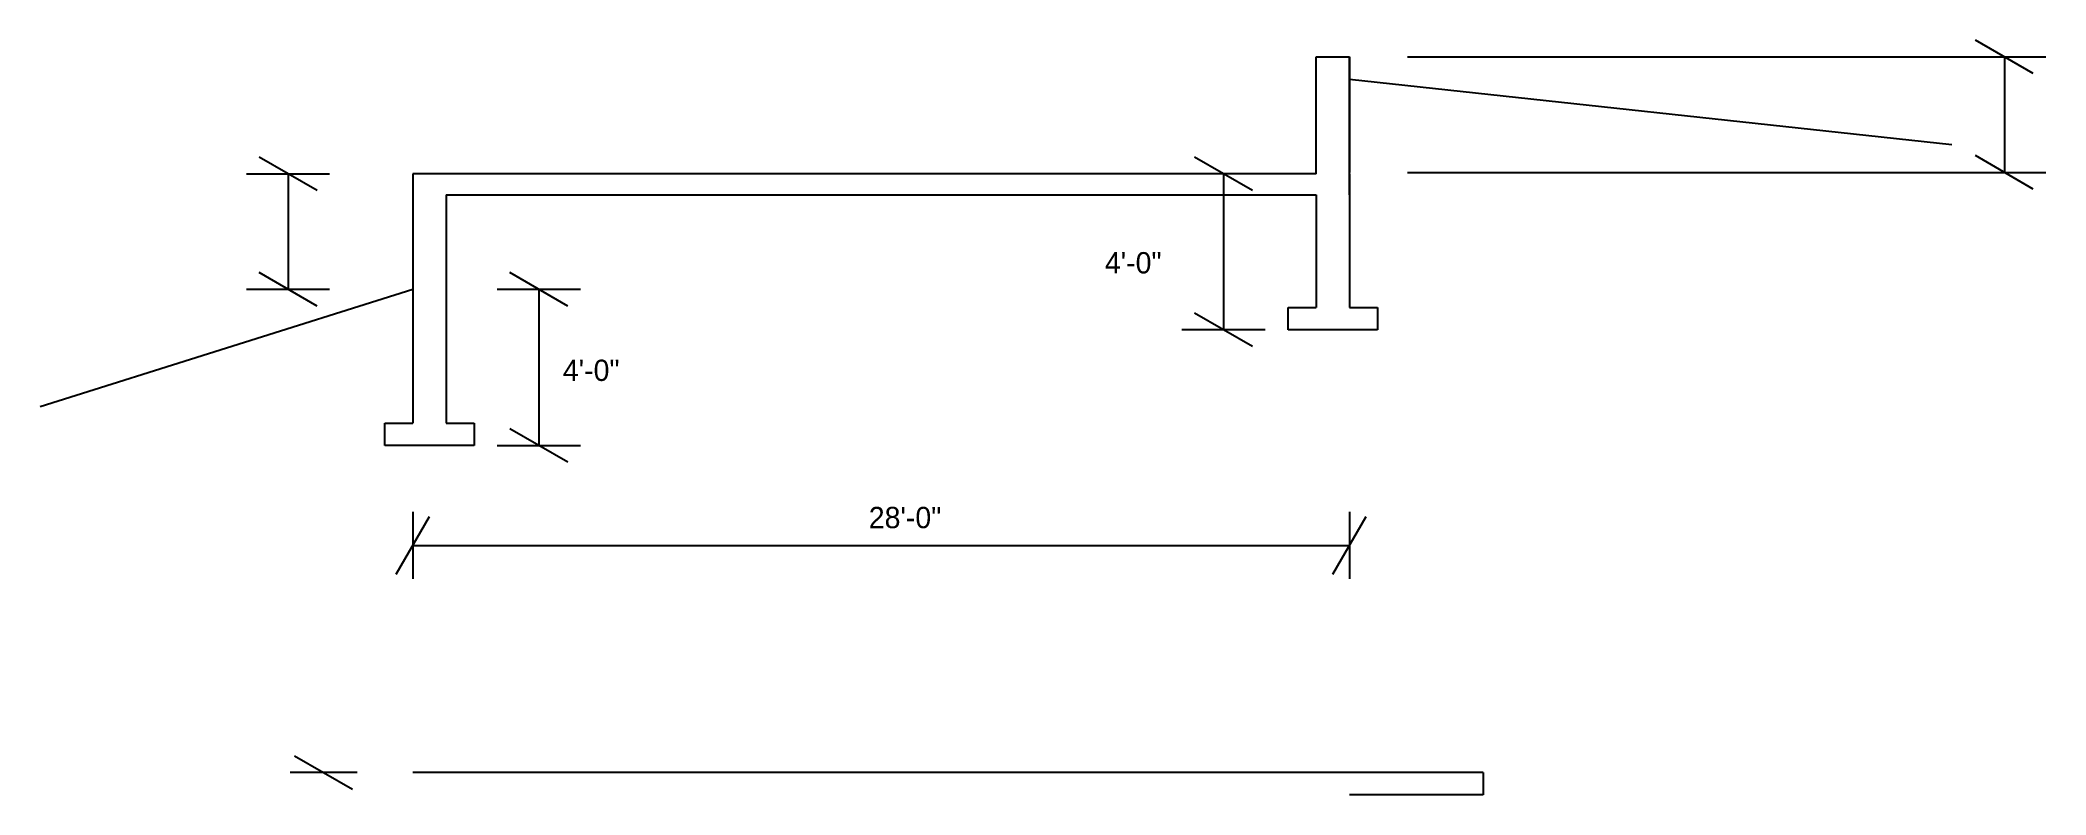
# Model space of a CAD drawing. Header units: inches. Extents: x 683 to 9370, y -498 to 3956.
# Drawn here: x 2850 to 3570, y 3227 to 3498 of the extents above; entities that cross this region are included whole.
import ezdxf

# ---------------------------------------------------------------- set-up
doc = ezdxf.new("R2010")
doc.units = ezdxf.units.IN
doc.header["$MEASUREMENT"] = 0
doc.layers.add('const', color=253, linetype='Continuous')
doc.layers.add('walls', color=7, linetype='Continuous')

msp = doc.modelspace()

# ---------------------------------------------------------------- texts
at = {"layer": 'const', "char_height": 7.638, "width": 2912.54, "attachment_point": 1}
for s, insert in [('4\'-0"', (3232.11, 3422.16)), ('4\'-0"', (3037.69, 3383.58)), ('28\'-0"', (3147.43, 3330.77))]:
    msp.add_mtext(s, dxfattribs=dict(at, insert=insert))

# ---------------------------------------------------------------- linework, layer by layer
msp.add_line((3307.86, 3492.27), (3319.86, 3492.27))
at = {"layer": 'const'}
for p, q in [((3565.14, 3486.21), (3544.35, 3498.21)), ((3319.86, 3492.27), (3319.86, 3450.77)), ((3340.68, 3492.21), (3569.65, 3492.21)), ((3554.75, 3492.21), (3554.75, 3450.77)), ((2949.54, 3444.27), (2928.76, 3456.27)), ((3285.04, 3444.27), (3264.26, 3456.27)), ((3565.14, 3444.77), (3544.35, 3456.77)), ((2924.25, 3450.27), (2954.05, 3450.27)), ((2939.15, 3450.27), (2939.15, 3408.83)), ((3274.65, 3450.27), (3274.65, 3394.27)), ((3340.68, 3450.77), (3569.65, 3450.77)), ((2949.54, 3402.83), (2928.76, 3414.83)), ((3039.46, 3402.83), (3018.68, 3414.83)), ((2924.25, 3408.83), (2954.05, 3408.83)), ((3014.17, 3408.83), (3043.97, 3408.83)), ((3029.07, 3408.83), (3029.07, 3352.83)), ((3285.04, 3388.27), (3264.26, 3400.27)), ((3289.55, 3394.27), (3259.75, 3394.27)), ((3014.17, 3352.83), (3043.97, 3352.83)), ((3039.46, 3346.83), (3018.68, 3358.83)), ((2977.86, 3306.58), (2989.86, 3327.37)), ((2983.86, 3328.97), (2983.86, 3304.97)), ((3313.86, 3306.58), (3325.86, 3327.37)), ((3319.86, 3328.97), (3319.86, 3304.97)), ((2983.86, 3316.97), (3319.86, 3316.97)), ((2941.48, 3241.46), (2962.26, 3229.46)), ((2963.87, 3235.46), (2939.87, 3235.46))]:
    msp.add_line(p, q, dxfattribs=at)
at = {"layer": 'walls'}
for p, q in [((3307.86, 3450.27), (3307.86, 3492.27)), ((3319.86, 3442.77), (3319.86, 3492.21)), ((3319.86, 3484.21), (3535.86, 3460.77)), ((3307.86, 3450.27), (2983.86, 3450.27)), ((2983.86, 3450.27), (2983.86, 3360.83)), ((3319.86, 3450.27), (3319.86, 3402.27)), ((2983.86, 3442.77), (2983.86, 3430.77)), ((2995.86, 3442.77), (3307.86, 3442.77)), ((2995.86, 3442.77), (2995.86, 3360.83)), ((3307.86, 3442.77), (3307.86, 3402.27)), ((2850.19, 3366.8), (2983.86, 3408.83)), ((3297.86, 3402.27), (3307.86, 3402.27)), ((3297.86, 3394.27), (3297.86, 3402.27)), ((3319.86, 3402.27), (3329.86, 3402.27)), ((3329.86, 3402.27), (3329.86, 3394.27)), ((3302.86, 3394.27), (3297.86, 3394.27)), ((3307.86, 3394.27), (3302.86, 3394.27)), ((3329.86, 3394.27), (3307.86, 3394.27)), ((2973.86, 3352.83), (2973.86, 3360.83)), ((2973.86, 3360.83), (2983.86, 3360.83)), ((2995.86, 3360.83), (3005.86, 3360.83)), ((3005.86, 3360.83), (3005.86, 3352.83)), ((2978.86, 3352.83), (2973.86, 3352.83)), ((2983.86, 3352.83), (2978.86, 3352.83)), ((3005.86, 3352.83), (2983.86, 3352.83)), ((3367.86, 3235.46), (2983.86, 3235.46)), ((3367.86, 3235.46), (3367.86, 3227.46)), ((3367.86, 3227.46), (3319.86, 3227.46))]:
    msp.add_line(p, q, dxfattribs=at)

msp.set_redraw_order([(e.dxf.handle, doc.entitydb.next_handle()) for e in msp.query("TEXT MTEXT ATTDEF DIMENSION ARC_DIMENSION")])  # texts and dimensions are drawn at this point

doc.saveas('drawing.dxf')
